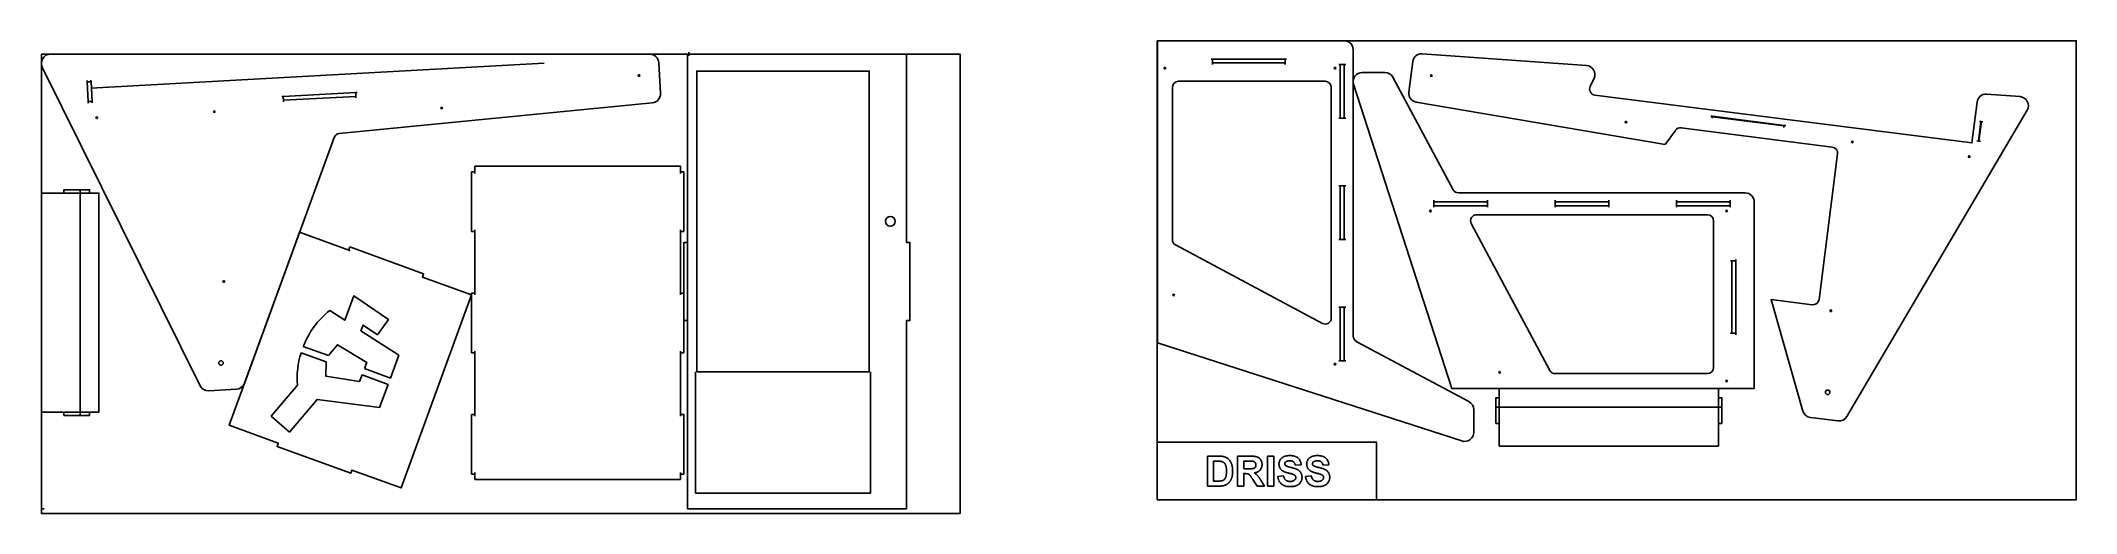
# Model space of a CAD drawing. Header units: millimetres. Extents: x 6238 to 11642, y -5844 to -4588.
import ezdxf

# ---------------------------------------------------------------- set-up
doc = ezdxf.new("R2010")
doc.units = ezdxf.units.MM
doc.header["$MEASUREMENT"] = 0
for name, color, linetype, true_color in [('Default', 178, 'Continuous', 0x000000), ('engrave 20 mm', 5, 'Continuous', 0x0000ff), ('engrave 9.2 mm', 1, 'Continuous', 0xff0000), ('logo', 178, 'Continuous', 0x000000), ('platen', 7, 'Continuous', 0xffffff), ('pocket 9.2 mm', 203, 'Continuous', 0xbf3fff), ('test', 178, 'Continuous', 0x000000), ('text', 178, 'Continuous', 0x000000)]:
    doc.layers.add(name, color=color, linetype=linetype, true_color=true_color)

msp = doc.modelspace()

# ---------------------------------------------------------------- linework, layer by layer
at = {"layer": 'Default'}
msp.add_line((7958.5, -4627.6), (7958.5, -4618.6), dxfattribs=at)
at = {"layer": 'engrave 20 mm'}
for p, q in [((9202.7, -5390.6), (9202.7, -4587.7)), ((9202.7, -4587.7), (9698.3, -4587.7)), ((6263.2, -4623.6), (7854.5, -4623.6)), ((7878.4, -4646.2), (7882.9, -4728)), ((9722.3, -4611.7), (9722.3, -5373)), ((9880.4, -4643.2), (9870.1, -4724.4)), ((10342, -4653.8), (9905.7, -4622.4)), ((6660.8, -5504.8), (6241.6, -4658.2)), ((9258.2, -4695.7), (9648.3, -4695.7)), ((9806.8, -4672.1), (9746.3, -4672.1)), ((9987.7, -4983.7), (9828, -4684.8)), ((10351.7, -4709.3), (10361.8, -4687.6)), ((7861.3, -4753.2), (7030.4, -4834.5)), ((9242.2, -5116.4), (9242.2, -4711.7)), ((9664.3, -4711.7), (9664.3, -5324.9)), ((9889.7, -4750.9), (10550.9, -4863.8)), ((11492.9, -4736.4), (11404.1, -4730)), ((11033.1, -5586.6), (11511.7, -4772.2)), ((7016.9, -4844.9), (6778.3, -5498.3)), ((10550.9, -4863.8), (10577.7, -4826)), ((10593, -4819.3), (10994.4, -4870.4)), ((11008.5, -4888.5), (10959.2, -5275.4)), ((7390.5, -4936.4), (7381.5, -4936.4)), ((7381.5, -4936.4), (7381.5, -5094.4)), ((7936.5, -4921.5), (7390.5, -4921.5)), ((7390.5, -4921.5), (7390.5, -4936.4)), ((7390.5, -4936.4), (7390.5, -4940.4)), ((7936.5, -4936.4), (7936.5, -4921.5)), ((7936.5, -4936.4), (7936.5, -4940.4)), ((7945.5, -4936.4), (7936.5, -4936.4)), ((7945.5, -5094.4), (7945.5, -4936.4)), ((6299.2, -4992.6), (6303.2, -4992.6)), ((10763.1, -4992.1), (10001.8, -4992.1)), ((10787.1, -5511.7), (10787.1, -5016.1)), ((8437.5, -5067.6), (8437.5, -5467.6)), ((10035.8, -5073.7), (10244.3, -5463.7)), ((10663.1, -5050.1), (10049.9, -5050.1)), ((10679.1, -5456.2), (10679.1, -5066.1)), ((7381.5, -5094.4), (7390.5, -5094.4)), ((7390.5, -5094.4), (7390.5, -5090.4)), ((7390.5, -5094.4), (7390.5, -5258.8)), ((7936.5, -5094.4), (7936.5, -5090.4)), ((7936.5, -5258.8), (7936.5, -5094.4)), ((7936.5, -5094.4), (7945.5, -5094.4)), ((7954.5, -5123.6), (7954.5, -5127.6)), ((9640.7, -5339), (9250.7, -5130.5)), ((7390.5, -5258.8), (7381.5, -5258.8)), ((7381.5, -5258.8), (7381.5, -5416.8)), ((7390.5, -5258.8), (7390.5, -5262.8)), ((7390.5, -5258.8), (7390.5, -5262.8)), ((7936.5, -5258.8), (7936.5, -5262.8)), ((7945.5, -5258.8), (7936.5, -5258.8)), ((7945.5, -5416.8), (7945.5, -5258.8)), ((7954.5, -5331.6), (7954.5, -5327.6)), ((9730.7, -5387.1), (10029.6, -5546.8)), ((7381.5, -5416.8), (7390.5, -5416.8)), ((7390.5, -5416.8), (7390.5, -5412.8)), ((7390.5, -5416.8), (7390.5, -5412.8)), ((7390.5, -5416.8), (7390.5, -5581.2)), ((7936.5, -5416.8), (7936.5, -5412.8)), ((7936.5, -5581.2), (7936.5, -5416.8)), ((7936.5, -5416.8), (7945.5, -5416.8)), ((6239.2, -5496.8), (6237.5, -5496.8)), ((8437.5, -5467.6), (7979.5, -5467.6)), ((9984.3, -5511.7), (10787.1, -5511.7)), ((10258.4, -5472.2), (10663.1, -5472.2)), ((6757.1, -5514.1), (6683.6, -5518.1)), ((10692.3, -5536.7), (10692.3, -5540.7)), ((6299.2, -5574.6), (6303.2, -5574.6)), ((6367.2, -5574.6), (6363.2, -5574.6)), ((7390.5, -5581.2), (7381.5, -5581.2)), ((7381.5, -5581.2), (7381.5, -5739.2)), ((7390.5, -5581.2), (7390.5, -5585.2)), ((7936.5, -5581.2), (7936.5, -5585.2)), ((7945.5, -5581.2), (7936.5, -5581.2)), ((7945.5, -5739.2), (7945.5, -5581.2)), ((10042.3, -5568), (10042.3, -5628.5)), ((10110.3, -5604.7), (10110.3, -5600.7)), ((10692.3, -5604.7), (10692.3, -5600.7)), ((10936.5, -5588.8), (11009.5, -5598.1)), ((7381.5, -5739.2), (7390.5, -5739.2)), ((7390.5, -5739.2), (7390.5, -5735.2)), ((7390.5, -5739.2), (7390.5, -5754.1)), ((7390.5, -5754.1), (7936.5, -5754.1)), ((7936.5, -5739.2), (7936.5, -5735.2)), ((7936.5, -5754.1), (7936.5, -5739.2)), ((7936.5, -5739.2), (7945.5, -5739.2))]:
    msp.add_line(p, q, dxfattribs=at)
for points in [[(8536.5, -5123.6), (8536.5, -4623.6), (7954.5, -4623.6), (7954.5, -5123.6), (7945.5, -5123.6), (7945.5, -5331.6), (7954.5, -5331.6), (7954.5, -5831.6), (8536.5, -5831.6), (8536.5, -5331.6), (8545.5, -5331.6), (8545.5, -5123.6)], [(6299.2, -5574.6), (6239.2, -5574.6), (6239.2, -4992.6), (6299.2, -4992.6), (6299.2, -4983.6), (6367.2, -4983.6), (6367.2, -4992.6), (6392.2, -4992.6), (6392.2, -5574.6), (6367.2, -5574.6), (6367.2, -5583.6), (6299.2, -5583.6)], [(10692.3, -5604.7), (10692.3, -5664.7), (10110.3, -5664.7), (10110.3, -5604.7), (10101.3, -5604.7), (10101.3, -5536.7), (10110.3, -5536.7), (10110.3, -5511.7), (10692.3, -5511.7), (10692.3, -5536.7), (10701.3, -5536.7), (10701.3, -5604.7)], [(9202.3, -5807.7), (9784.3, -5807.7), (9784.3, -5654.7), (9202.3, -5654.7)]]:
    msp.add_lwpolyline(points, close=True, dxfattribs=at)
for points in [[(7979.5, -5467.6), (7979.5, -4668.6), (8437.5, -4668.6), (8437.5, -5467.6)], [(9723.4, -4703.5), (9984.3, -5511.7)], [(11378.8, -4750.8), (11365, -4859.5), (10364.3, -4732.2)], [(6363.2, -4992.6), (6367.2, -4992.6), (6367.2, -4992)], [(7055.6, -5144.4), (7058.6, -5135.9), (7254, -5207.2), (7250.9, -5215.7), (7381.5, -5263.4), (7194.3, -5776.2), (7063.7, -5728.6), (7060.6, -5737), (6865.2, -5665.7), (6868.3, -5657.2), (6737.7, -5609.6), (6751.1, -5572.9), (6911.6, -5133.3), (6925, -5096.7), (7055.6, -5144.4), (7059.3, -5145.7)], [(10941.1, -5289.4), (10832, -5275.6), (10916.6, -5571.8)], [(10010.9, -5651.4), (9202.7, -5390.6)], [(10110.3, -5540.7), (10110.3, -5536.7), (10109.7, -5536.7)]]:
    msp.add_lwpolyline(points, dxfattribs=at)
for centre, radius in [((7826.2, -4680.2), 2.1), ((9222.3, -4660.7), 2.1), ((9674.3, -4660.7), 2.1), ((9929.9, -4680.6), 2.1), ((6386.4, -4792.5), 2.1), ((6698.8, -4776.1), 2.1), ((7302, -4766.5), 2.1), ((10446.5, -4804.2), 2.1), ((11047.5, -4857), 2.1), ((11357.9, -4895.7), 2.1), ((8493.5, -5067.6), 13), ((9927.5, -5040.1), 2.1), ((10714.1, -5040.1), 2.1), ((6723.6, -5227.5), 2.1), ((9245.7, -5263.6), 2.1), ((10990.5, -5305.4), 2.1), ((6716.4, -5444), 6), ((9674.3, -5447.4), 2.1), ((10111.2, -5468.7), 2.1), ((10714.1, -5492.2), 2.1), ((10982.1, -5521.9), 6)]:
    msp.add_circle(centre, radius, dxfattribs=at)
for centre, radius, start, end in [((9698.3, -4611.7), 24, 0, 90), ((6263.2, -4647.6), 24, 90, 206.3397), ((7854.5, -4647.6), 24, 3.1411, 90), ((9904, -4646.2), 23.8, 85.8922, 172.751), ((9258.2, -4711.7), 16, 90, 180), ((9648.3, -4711.7), 16, 0, 90), ((9746.3, -4696.1), 24, 90, 197.8843), ((9806.8, -4696.1), 24, 28.1224, 90), ((10340.3, -4677.5), 23.8, 334.8667, 85.8922), ((7859, -4729.3), 24, 275.5852, 3.1411), ((9893.7, -4727.4), 23.8, 172.751, 260.307), ((10366.3, -4716.1), 16.2, 154.8667, 262.751), ((11402.4, -4753.8), 23.8, 85.8922, 172.751), ((11491.2, -4760.2), 23.8, 329.5524, 85.8922), ((7031.9, -4850.4), 16, 95.5852, 159.9425), ((10590.9, -4835.4), 16.2, 82.751, 144.6286), ((10992.4, -4886.4), 16.2, 352.751, 82.751), ((10001.8, -4976.1), 16, 208.1224, 270), ((10763.1, -5016.1), 24, 360, 90), ((10049.9, -5066.1), 16, 90, 208.1224), ((10663.1, -5066.1), 16, 360, 90), ((9258.2, -5116.4), 16, 180, 241.8776), ((10943.2, -5273.4), 16.2, 262.751, 352.751), ((9648.3, -5324.9), 16, 241.8776, 360), ((9738.3, -5373), 16, 180, 241.8776), ((10663.1, -5456.2), 16, 270, 360), ((6682.3, -5494.1), 24, 206.3397, 273.1411), ((6755.8, -5490.1), 24, 273.1411, 339.9425), ((10258.4, -5456.2), 16, 208.1224, 270), ((10018.3, -5568), 24, 360, 61.8776), ((10939.5, -5565.2), 23.8, 195.9496, 262.751), ((11012.5, -5574.5), 23.8, 262.751, 329.5524), ((10018.3, -5628.5), 24, 252.1157, 0)]:
    msp.add_arc(centre, radius, start, end, dxfattribs=at)
at = {"layer": 'engrave 9.2 mm'}
for p, q in [((6370.4, -4713.8), (7574.6, -4647.8)), ((9349.1, -4636.5), (9345.1, -4636.5)), ((9349.1, -4646.9), (9349.1, -4650.9)), ((9541.5, -4636.5), (9545.5, -4636.5)), ((9541.5, -4646.9), (9541.5, -4650.9)), ((6360.5, -4693.6), (6360.8, -4697.5)), ((6370.9, -4693), (6371.2, -4697)), ((9688.1, -4651.4), (9684.1, -4651.4)), ((9702.5, -4651.4), (9698.5, -4651.4)), ((6363.6, -4749.7), (6363.8, -4753.7)), ((6374, -4749.1), (6374.2, -4753.1)), ((6881.7, -4735.9), (6877.7, -4736.1)), ((6881.7, -4735.9), (7073.8, -4725.3)), ((6882.4, -4750.2), (6881.7, -4735.9)), ((7074.3, -4735.7), (6882.2, -4746.2)), ((7073.8, -4725.3), (7077.8, -4725.1)), ((7073.8, -4725.3), (7074.6, -4739.7)), ((9688.1, -4793.8), (9684.1, -4793.8)), ((9702.5, -4793.8), (9698.5, -4793.8)), ((10676, -4788.6), (10672, -4788.1)), ((10675.8, -4790), (10675.3, -4793.9)), ((10675.8, -4790), (10866.7, -4814.3)), ((11388.9, -4802.7), (11385, -4802.1)), ((11390.3, -4802.8), (11394.3, -4803.3)), ((10866.7, -4814.3), (10866.2, -4818.2)), ((10866.9, -4812.9), (10870.8, -4813.4)), ((11382.3, -4854.6), (11378.3, -4854.1)), ((11383.7, -4854.8), (11387.7, -4855.3)), ((6366.8, -4992.6), (6298.8, -4992.6)), ((6342.4, -5583.6), (6342.4, -4983.6)), ((9688.1, -4973.8), (9684.1, -4973.8)), ((9702.5, -4973.8), (9698.5, -4973.8)), ((9936.2, -5011.9), (9936.2, -5015.9)), ((9936.2, -5026.3), (9936.2, -5030.3)), ((10078.6, -5011.9), (10078.6, -5015.9)), ((10078.6, -5026.3), (10078.6, -5030.3)), ((10258.6, -5011.9), (10258.6, -5015.9)), ((10258.6, -5026.3), (10258.6, -5030.3)), ((10401, -5011.9), (10401, -5015.9)), ((10401, -5026.3), (10401, -5030.3)), ((10581, -5011.9), (10581, -5015.9)), ((10581, -5026.3), (10581, -5030.3)), ((10723.4, -5011.9), (10723.4, -5015.9)), ((10723.4, -5026.3), (10723.4, -5030.3)), ((9688.1, -5116.2), (9684.1, -5116.2)), ((9702.5, -5116.2), (9698.5, -5116.2)), ((10727.9, -5172.9), (10723.9, -5172.9)), ((10738.3, -5172.9), (10738.3, -5168.9)), ((9688.1, -5296.2), (9684.1, -5296.2)), ((9702.5, -5296.2), (9698.5, -5296.2)), ((10727.9, -5365.3), (10723.9, -5365.3)), ((10738.3, -5365.3), (10738.3, -5369.3)), ((9688.1, -5438.6), (9684.1, -5438.6)), ((9702.5, -5438.6), (9698.5, -5438.6)), ((7976.5, -5789.6), (7976.5, -5467.6)), ((8440.5, -5467.6), (8440.5, -5789.6)), ((10701.3, -5561.5), (10101.3, -5561.5)), ((10110.3, -5537.1), (10110.3, -5605.1)), ((6366.8, -5574.6), (6298.8, -5574.6)), ((8440.5, -5789.6), (7976.5, -5789.6))]:
    msp.add_line(p, q, dxfattribs=at)
for points in [[(9349.1, -4646.9), (9541.5, -4646.9), (9541.5, -4636.5), (9349.1, -4636.5)], [(6371.1, -4696.8), (6360.8, -4697.3), (6363.6, -4749.7), (6374, -4749.1)], [(9688.1, -4651.4), (9688.1, -4793.8), (9698.5, -4793.8), (9698.5, -4651.4)], [(10866.7, -4814.3), (10866.9, -4812.9), (10676, -4788.6), (10675.8, -4790)], [(11388.9, -4802.7), (11390.3, -4802.8), (11383.7, -4854.8), (11382.3, -4854.6)], [(9688.1, -4973.8), (9688.1, -5116.2), (9698.5, -5116.2), (9698.5, -4973.8)], [(10078.6, -5026.3), (9936.2, -5026.3), (9936.2, -5015.9), (10078.6, -5015.9)], [(10401, -5026.3), (10258.6, -5026.3), (10258.6, -5015.9), (10401, -5015.9)], [(10723.4, -5026.3), (10581, -5026.3), (10581, -5015.9), (10723.4, -5015.9)], [(10727.9, -5365.3), (10727.9, -5172.9), (10738.3, -5172.9), (10738.3, -5365.3)], [(9688.1, -5296.2), (9688.1, -5438.6), (9698.5, -5438.6), (9698.5, -5296.2)]]:
    msp.add_lwpolyline(points, close=True, dxfattribs=at)
at = {"layer": 'logo'}
for p, q in [((6934.6, -5399.9), (7001.6, -5424.3)), ((6995.3, -5441.2), (6928.7, -5416.9)), ((7159.8, -5501.2), (7090.7, -5476)), ((7096.9, -5459.1), (7166, -5484.3))]:
    msp.add_line(p, q, dxfattribs=at)
for points in [[(7087.9, -5358.4), (7093.5, -5343.3), (7131.5, -5369), (7160.9, -5328.7), (7068.5, -5265.9), (7045, -5330.6), (7004.8, -5304.3)], [(7001.6, -5424.3), (7025.2, -5395.7), (7103, -5442.4), (7096.9, -5459.1)], [(7166, -5484.3), (7188.2, -5423.4), (7087.9, -5358.4)], [(7090.7, -5476), (7084.3, -5493.6), (6994.7, -5479.3), (6995.3, -5441.2)], [(6919, -5502.9), (6849.7, -5585.1), (6898.1, -5627.8), (6971.3, -5540.7), (7137.5, -5562.2), (7159.8, -5501.2)]]:
    msp.add_lwpolyline(points, dxfattribs=at)
for start, end in [(128.9948, 158.476), (162.9035, 184.3113)]:
    msp.add_arc((7151.4, -5485.4), 233, start, end, dxfattribs=at)
at = {"layer": 'platen'}
for points in [[(9202.3, -4587.7), (9202.3, -5807.7), (11642.3, -5807.7), (11642.3, -4587.7)], [(6239.2, -4623.6), (6239.2, -5843.6), (8679.2, -5843.6), (8679.2, -4623.6)]]:
    msp.add_lwpolyline(points, close=True, dxfattribs=at)
at = {"layer": 'pocket 9.2 mm'}
for points in [[(9349.1, -4646.9), (9349.1, -4636.5), (9541.5, -4636.5), (9541.5, -4646.9)], [(6374, -4749.1), (6363.6, -4749.7), (6360.8, -4697.3), (6371.1, -4696.8)], [(9688.1, -4793.8), (9688.1, -4651.4), (9698.5, -4651.4), (9698.5, -4793.8)], [(6882.2, -4746.2), (6881.7, -4735.9), (7073.8, -4725.3), (7074.3, -4735.7)], [(6367.2, -4983.6), (6299.2, -4983.6), (6299.2, -4992.6), (6367.2, -4992.6)], [(9688.1, -5116.2), (9688.1, -4973.8), (9698.5, -4973.8), (9698.5, -5116.2)], [(9936.2, -5026.3), (10078.6, -5026.3), (10078.6, -5015.9), (9936.2, -5015.9)], [(10258.6, -5026.3), (10401, -5026.3), (10401, -5015.9), (10258.6, -5015.9)], [(10581, -5026.3), (10723.4, -5026.3), (10723.4, -5015.9), (10581, -5015.9)], [(7954.5, -5331.6), (7954.5, -5123.6), (7945.5, -5123.6), (7945.5, -5331.6)], [(10727.9, -5365.3), (10738.3, -5365.3), (10738.3, -5172.9), (10727.9, -5172.9)], [(9688.1, -5438.6), (9688.1, -5296.2), (9698.5, -5296.2), (9698.5, -5438.6)], [(10101.3, -5536.7), (10101.3, -5604.7), (10110.3, -5604.7), (10110.3, -5536.7)], [(10701.3, -5536.7), (10701.3, -5604.7), (10692.3, -5604.7), (10692.3, -5536.7)], [(6367.2, -5583.6), (6299.2, -5583.6), (6299.2, -5574.6), (6367.2, -5574.6)]]:
    msp.add_lwpolyline(points, close=True, dxfattribs=at)
at = {"layer": 'test'}
msp.add_line((6239.2, -5831.6), (6246.7, -5831.6), dxfattribs=at)
at = {"layer": 'text'}
for p, q in [((9335.6, -5691.7), (9365, -5691.7)), ((9359.2, -5705), (9351.9, -5705)), ((9431.9, -5725.3), (9443.7, -5725.3)), ((9584, -5714.9), (9568.2, -5715.4)), ((9657.6, -5714.9), (9641.8, -5715.4)), ((9522.3, -5745.5), (9537.6, -5744)), ((9595.9, -5745.5), (9611.2, -5744))]:
    msp.add_line(p, q, dxfattribs=at)
for points in [[(9365.9, -5771.2), (9335.6, -5771.2), (9335.6, -5691.7)], [(9351.9, -5705), (9351.9, -5757.9), (9363.9, -5757.9)], [(9415.6, -5771.2), (9415.6, -5691.7), (9449.2, -5691.7)], [(9444.3, -5705), (9431.9, -5705), (9431.9, -5725.3)], [(9435.2, -5738.1), (9431.9, -5738.1), (9431.9, -5771.2), (9415.6, -5771.2)], [(9477.2, -5755.7), (9486.7, -5771.2), (9467.7, -5771.2), (9456.3, -5753.9)]]:
    msp.add_lwpolyline(points, dxfattribs=at)
msp.add_lwpolyline([(9495.1, -5771.2), (9495.1, -5691.7), (9511.4, -5691.7), (9511.4, -5771.2)], close=True, dxfattribs=at)
for centre, radius, start, end in [((9359.2, -5941.7), 236.7, 89.4536, 90), ((9359.8, -5869.9), 164.8, 88.669, 89.4536), ((9360.5, -5842), 137, 87.8937, 88.669), ((9365, -5814.8), 123.1, 88.9126, 90), ((9362.3, -5793.2), 88.1, 86.6885, 87.8937), ((9365.5, -5787.3), 95.6, 87.5132, 88.9126), ((9363.2, -5778), 72.9, 86.0784, 86.6885), ((9364.3, -5761.4), 56.3, 85.2877, 86.0784), ((9364.9, -5754.4), 49.2, 84.5001, 85.2877), ((9366.1, -5741.8), 36.6, 83.4408, 84.5001), ((9366, -5775.7), 84, 86.1181, 87.5132), ((9366.7, -5736.7), 31.4, 82.3877, 83.4408), ((9367.9, -5727.6), 22.3, 80.901, 82.3877), ((9368.5, -5724), 18.7, 79.4279, 80.901), ((9367.4, -5755), 63.3, 84.2663, 86.1181), ((9369.6, -5717.8), 12.4, 77.2071, 79.4279), ((9368.2, -5725.1), 19.8, 74.5107, 77.7515), ((9368.7, -5723.1), 17.6, 70.8715, 74.5107), ((9368.3, -5746.5), 54.7, 82.422, 84.2663), ((9369, -5722.2), 16.7, 67.2281, 70.8715), ((9370.2, -5731.7), 39.7, 79.8826, 82.422), ((9369.6, -5720.9), 15.3, 63.2453, 67.2281), ((9370, -5720.1), 14.5, 55.1871, 63.2453), ((9371.1, -5726.8), 34.8, 78.6037, 79.8826), ((9372.2, -5721.4), 29.3, 77.0813, 78.6037), ((9370.5, -5719.4), 13.6, 46.5879, 55.1871), ((9372.8, -5718.9), 26.8, 75.56, 77.0813), ((9373.9, -5714.6), 22.3, 73.7301, 75.56), ((9370.6, -5719.3), 13.4, 42.1811, 46.5879), ((9372.4, -5719.3), 27.2, 58.6419, 73.5968), ((9369.7, -5720.1), 14.6, 38.1506, 42.1811), ((9369, -5720.6), 15.5, 34.126, 38.1506), ((9367.4, -5721.7), 17.5, 30.5667, 34.126), ((9366.3, -5722.4), 18.7, 27.0117, 30.5667), ((9363.7, -5723.7), 21.7, 23.9357, 27.0117), ((9362.1, -5724.4), 23.4, 20.8621, 23.9357), ((9358.4, -5725.8), 27.3, 18.2339, 20.8621), ((9365.7, -5723.4), 19.7, 16.2518, 18.2339), ((9362.2, -5724.4), 23.3, 14.5772, 16.2518), ((9360.3, -5724.9), 25.3, 12.9021, 14.5772), ((9356, -5725.9), 29.7, 11.4773, 12.9021), ((9352.1, -5726.7), 33.6, 8.6459, 11.4773), ((9340.4, -5728.5), 45.5, 6.5536, 8.6459), ((9333.6, -5729.3), 52.3, 4.4547, 6.5536), ((9317.3, -5730.5), 68.7, 2.8563, 4.4547), ((9308.1, -5731), 77.9, 1.2538, 2.8563), ((9372.6, -5719), 26.9, 43.4903, 58.6419), ((9369.3, -5722.1), 31.4, 36.8066, 43.4903), ((9367.7, -5723.3), 33.4, 30.5225, 36.8066), ((9366.5, -5724.1), 34.8, 27.4015, 30.5225), ((9364.4, -5725.2), 37.2, 24.4783, 27.4015), ((9363.1, -5725.7), 38.6, 21.5567, 24.4783), ((9360, -5727), 42, 18.869, 21.5567), ((9364.3, -5725.5), 37.4, 15.6594, 18.869), ((9358, -5727.3), 44, 12.9291, 15.6594), ((9354.3, -5728.1), 47.8, 10.1999, 12.9291), ((9345.8, -5729.7), 56.4, 7.8895, 10.1999), ((9340.9, -5730.3), 61.3, 5.5792, 7.8895), ((9329.9, -5731.4), 72.4, 3.6222, 5.5792), ((9323.7, -5731.8), 78.6, 1.6647, 3.6222), ((9443.7, -5477.5), 247.7, 270, 270.5992), ((9444.3, -6368.2), 663.2, 89.6661, 90), ((9444.6, -5562.4), 162.8, 270.5992, 271.5109), ((9446.9, -5926.5), 221.4, 88.666, 89.6661), ((9445.4, -5593.5), 131.8, 271.5109, 272.4048), ((9449.2, -5833.1), 141.4, 88.8023, 90), ((9447.7, -5647.7), 77.5, 272.4048, 273.925), ((9448.8, -5843.5), 138.4, 88.1656, 88.666), ((9450, -5797.1), 105.4, 87.1962, 88.8023), ((9448.8, -5663.7), 61.5, 273.925, 274.6975), ((9451.4, -5764.6), 59.5, 87.0022, 88.1656), ((9450.2, -5680.6), 44.5, 274.6975, 275.7638), ((9452.3, -5746), 40.9, 86.4085, 87.0022), ((9450.8, -5687.4), 37.7, 275.7638, 276.8219), ((9453.5, -5728), 22.8, 85.3452, 86.4085), ((9450.7, -5782.4), 90.7, 85.5982, 87.1962), ((9453.9, -5722.8), 17.7, 84.8039, 85.3452), ((9452.3, -5699.2), 25.8, 276.8219, 278.3717), ((9454.4, -5717.5), 12.3, 84.0261, 84.8039), ((9454.6, -5715.4), 10.2, 83.2576, 84.0261), ((9455, -5711.8), 6.57, 82.0618, 83.2576), ((9453.6, -5719.2), 14.1, 76.5345, 80.3519), ((9452.8, -5703), 21.9, 278.3717, 279.1542), ((9453.5, -5707.3), 17.6, 279.1542, 280.1275), ((9453.8, -5709.1), 15.7, 280.1275, 281.0988), ((9454.1, -5717), 11.9, 72.0214, 76.5345), ((9454.5, -5712.4), 12.4, 281.0988, 282.3362), ((9454.8, -5713.9), 10.9, 282.3362, 283.5702), ((9455.4, -5716.4), 8.32, 283.5702, 285.1888), ((9455.7, -5717.4), 7.23, 285.1888, 286.8014), ((9452.7, -5756.6), 64.8, 83.3612, 85.5982), ((9454.4, -5716.2), 11, 67.4975, 72.0214), ((9456.2, -5719.2), 5.32, 286.8014, 288.9922), ((9454.7, -5714.7), 10.1, 288.9922, 293.146), ((9454.9, -5715), 9.68, 62.3512, 67.4975), ((9455, -5715.6), 9.17, 293.146, 297.729), ((9455.2, -5715.9), 8.82, 297.729, 302.3186), ((9455.2, -5714.3), 8.94, 51.8436, 62.3512), ((9455.4, -5716.3), 8.38, 302.3186, 307.1467), ((9453.7, -5748.2), 56.3, 82.2337, 83.3612), ((9455.5, -5716.4), 8.24, 307.1467, 316.9363), ((9455.6, -5713.8), 8.34, 40.5866, 51.8436), ((9455, -5738.7), 46.7, 80.8756, 82.2337), ((9455.1, -5716), 8.78, 316.9363, 326.1188), ((9455.8, -5713.7), 8.06, 34.7933, 40.5866), ((9455.7, -5734.5), 42.5, 79.5189, 80.8756), ((9455.7, -5713.7), 8.13, 29.0546, 34.7933), ((9455.5, -5716.2), 8.36, 326.1188, 331.1056), ((9455.5, -5713.8), 8.35, 23.3244, 29.0546), ((9455.1, -5716.1), 8.75, 331.1056, 335.8722), ((9454.8, -5715.9), 9.08, 335.8722, 340.6316), ((9454.9, -5714.1), 9.1, 18.0672, 23.3244), ((9457.1, -5726.9), 34.8, 77.8614, 79.5189), ((9454, -5715.6), 10, 340.6316, 344.9514), ((9454.3, -5714.3), 9.67, 12.8246, 18.0672), ((9453.4, -5715.5), 10.6, 344.9514, 349.2633), ((9452.8, -5714.6), 11.2, 8.2916, 12.8246), ((9451.8, -5715.2), 12.2, 349.2633, 353.0301), ((9451.8, -5714.8), 12.2, 3.7698, 8.2916), ((9450.9, -5715), 13.1, 353.0301, 356.7913), ((9449.4, -5714.9), 14.6, 360, 3.7698), ((9448.6, -5714.9), 15.4, 356.7913, 360), ((9457.8, -5723.6), 31.4, 76.2056, 77.8614), ((9459.2, -5717.7), 25.3, 74.1529, 76.2056), ((9459.9, -5715.2), 22.7, 72.1024, 74.1529), ((9461.4, -5710.7), 18.1, 69.5241, 72.1024), ((9461.3, -5711), 18.4, 60.1607, 69.5241), ((9461.7, -5710.2), 17.4, 50.3033, 60.1607), ((9461.5, -5710.5), 17.8, 45.4453, 50.3033), ((9461.5, -5716.7), 18.2, 312.2333, 318.4252), ((9460.7, -5711.3), 18.9, 40.8623, 45.4453), ((9460.1, -5711.8), 19.7, 36.2866, 40.8623), ((9460.4, -5715.7), 19.8, 318.4252, 329.6207), ((9458.3, -5713.1), 21.9, 32.168, 36.2866), ((9458.3, -5713.1), 21.9, 23.7462, 32.168), ((9460.2, -5715.6), 20, 329.6207, 340.7139), ((9458.2, -5713.2), 22.1, 15.3832, 23.7462), ((9459, -5715.2), 21.2, 340.7139, 346.1433), ((9457.4, -5713.4), 22.9, 11.2499, 15.3832), ((9456.6, -5714.6), 23.7, 346.1433, 351.0069), ((9455.9, -5713.7), 24.4, 7.3768, 11.2499), ((9454.9, -5714.3), 25.4, 351.0069, 355.8578), ((9454.8, -5713.9), 25.5, 3.508, 7.3768), ((9452.2, -5714), 28.1, 0, 3.508), ((9450.6, -5714), 29.8, 355.8578, 360), ((9546.6, -5712.6), 21.4, 171.9355, 180), ((9549.5, -5712.6), 24.2, 180, 185.4465), ((9546.8, -5712.8), 21.5, 185.4465, 191.5708), ((9545.6, -5712.4), 20.3, 163.4654, 171.9355), ((9546, -5713), 20.7, 191.5708, 197.711), ((9545.9, -5712.5), 20.6, 159.2742, 163.4654), ((9545.4, -5713.2), 20, 197.711, 204.0463), ((9546.6, -5712.8), 21.4, 155.24, 159.2742), ((9545.5, -5713.1), 20.2, 204.0463, 210.3779), ((9547.2, -5713.1), 22, 151.2094, 155.24), ((9548.7, -5713.9), 23.8, 147.4725, 151.2094), ((9546.7, -5712.5), 21.5, 210.3779, 216.3242), ((9545.6, -5711.9), 20.1, 138.509, 147.4725), ((9547.7, -5711.7), 22.8, 216.3242, 222.2513), ((9545.8, -5712.1), 20.4, 129.6522, 138.509), ((9550.2, -5709.4), 26.2, 222.2513, 227.3979), ((9543.4, -5716.8), 16.2, 227.3979, 230.604), ((9546.4, -5712.8), 21.2, 125.2819, 129.6522), ((9547.3, -5714.1), 22.9, 121.2262, 125.2819), ((9547.9, -5715.1), 24, 117.1759, 121.2262), ((9549.2, -5717.5), 26.8, 113.5478, 117.1759), ((9549.5, -5718.3), 27.6, 109.8343, 113.5478), ((9550.6, -5721.3), 30.8, 106.4988, 109.8343), ((9546.5, -5711.8), 5.96, 152.6199, 180), ((9547, -5711.8), 6.38, 180, 186.097), ((9546.4, -5711.8), 5.78, 186.097, 192.8264), ((9546.2, -5711.9), 5.63, 192.8264, 199.569), ((9546.2, -5711.8), 5.67, 199.569, 206.2686), ((9546.7, -5711.9), 6.16, 126.1006, 152.6199), ((9546.4, -5711.8), 5.85, 206.2686, 212.9521), ((9547, -5711.4), 6.53, 212.9521, 218.9417), ((9551.1, -5723.1), 32.7, 103.1665, 106.4988), ((9547.3, -5711.1), 6.92, 218.9417, 221.9192), ((9547.7, -5710.7), 7.53, 221.9192, 224.6544), ((9548, -5710.5), 7.89, 224.6544, 227.3882), ((9548.6, -5709.9), 8.71, 227.3882, 229.8646), ((9546.9, -5711.9), 6.1, 229.949, 232.3784), ((9550, -5716.3), 11.7, 120.0914, 126.1553), ((9547.7, -5710.7), 7.52, 232.3784, 234.3472), ((9548.2, -5710.1), 8.32, 234.3472, 236.3176), ((9549.2, -5708.6), 10.2, 236.3176, 237.9325), ((9552.1, -5727.4), 37.1, 100.2331, 103.1665), ((9549.8, -5707.7), 11.2, 237.9325, 239.5487), ((9550.7, -5717.6), 13.1, 114.689, 120.0914), ((9550.9, -5705.7), 13.5, 239.5487, 240.8895), ((9551.5, -5704.6), 14.7, 240.8895, 242.2313), ((9552.8, -5702.1), 17.5, 242.2313, 243.3577), ((9554, -5699.9), 20, 243.3577, 245.5945), ((9551, -5718.2), 13.9, 111.9996, 114.689), ((9552.6, -5730), 39.7, 97.3017, 100.2331), ((9557.1, -5693.1), 27.5, 245.5945, 247.2208), ((9551.5, -5719.3), 15.1, 109.5212, 111.9996), ((9551.7, -5720), 15.8, 107.0437, 109.5212), ((9558.7, -5689.1), 31.8, 247.2208, 248.8539), ((9552.1, -5721.5), 17.3, 104.7859, 107.0437), ((9562.4, -5679.5), 42.1, 248.8539, 250.0875), ((9553.3, -5735.9), 45.7, 94.7522, 97.3017), ((9552.4, -5722.3), 18.1, 102.5288, 104.7859), ((9564.4, -5674.1), 47.9, 250.0875, 251.3248), ((9552.8, -5724.2), 20.1, 100.4877, 102.5288), ((9553, -5725.2), 21.1, 98.447, 100.4877), ((9568.7, -5661.3), 61.4, 251.3248, 252.2891), ((9553.6, -5739.3), 49.1, 92.2037, 94.7522), ((9553.3, -5727.5), 23.5, 96.6106, 98.447), ((9571, -5654.1), 68.9, 252.2891, 253.2556), ((9553.6, -5729.6), 25.5, 92.9475, 96.6106), ((9576, -5637.6), 86.2, 253.2556, 254.0283), ((9553.9, -5746.9), 56.7, 90, 92.2037), ((9553.9, -5735.8), 31.7, 90, 92.9475), ((9580.3, -5622.6), 101.7, 254.0283, 255.558), ((9553.9, -5753.3), 63.1, 88.3725, 90), ((9553.9, -5736.7), 32.6, 88.5802, 90), ((9554, -5732.8), 28.8, 86.9691, 88.5802), ((9592.4, -5575.6), 150.3, 255.558, 256.5937), ((9554.1, -5731), 27, 85.3581, 86.9691), ((9554.1, -5745.9), 55.7, 86.53, 88.3725), ((9554.3, -5727.8), 23.7, 83.5269, 85.3581), ((9554.5, -5726.3), 22.3, 81.6956, 83.5269), ((9554.3, -5742.6), 52.4, 84.6873, 86.53), ((9518, -5887.8), 170.6, 75.6545, 76.5937), ((9554.9, -5723.7), 19.6, 79.614, 81.6956), ((9555.1, -5722.5), 18.4, 77.5321, 79.614), ((9555.6, -5720.4), 16.2, 75.1717, 77.5321), ((9554.9, -5736.5), 46.3, 82.6027, 84.6873), ((9555.8, -5719.4), 15.2, 72.8105, 75.1717), ((9527.7, -5849.9), 131.5, 74.4355, 75.6545), ((9556.3, -5717.8), 13.5, 70.15, 72.8105), ((9555.3, -5733.8), 43.5, 80.5177, 82.6027), ((9556.6, -5717.1), 12.8, 67.488, 70.15), ((9557.1, -5715.9), 11.5, 64.5207, 67.488), ((9557.3, -5715.3), 10.9, 61.5514, 64.5207), ((9556.1, -5728.9), 38.6, 78.1664, 80.5177), ((9557.8, -5714.5), 9.93, 58.2953, 61.5514), ((9532.1, -5833.9), 114.9, 73.2208, 74.4355), ((9558, -5714.2), 9.52, 55.0368, 58.2953), ((9558.4, -5713.6), 8.88, 51.5427, 55.0368), ((9558.3, -5713.7), 8.92, 44.5716, 51.5427), ((9556.5, -5726.8), 36.4, 75.8143, 78.1664), ((9557.7, -5714.2), 9.75, 38.1969, 44.5716), ((9540.6, -5805.8), 85.5, 71.5883, 73.2208), ((9557.5, -5723), 32.5, 73.1797, 75.8143), ((9557.3, -5714.6), 10.3, 35.0314, 38.1969), ((9556.6, -5715.1), 11.1, 32.1083, 35.0314), ((9556.2, -5715.3), 11.6, 29.187, 32.1083), ((9555.2, -5715.9), 12.8, 26.5345, 29.187), ((9554.6, -5716.2), 13.5, 23.8834, 26.5345), ((9558, -5721.3), 30.8, 70.5436, 73.1797), ((9553.1, -5716.8), 15.1, 21.5047, 23.8834), ((9552.3, -5717.2), 15.9, 19.1269, 21.5047), ((9550.5, -5717.8), 17.9, 17.0094, 19.1269), ((9549.4, -5718.1), 19, 14.8923, 17.0094), ((9544.4, -5794.3), 73.5, 69.964, 71.5883), ((9547.1, -5718.7), 21.4, 13.0146, 14.8923), ((9545.8, -5719), 22.7, 11.1371, 13.0146), ((9542.9, -5719.6), 25.7, 9.4741, 11.1371), ((9559, -5718.5), 27.8, 67.6235, 70.5436), ((9559.5, -5717.3), 26.5, 64.7016, 67.6235), ((9551.6, -5774.5), 52.3, 67.6837, 69.964), ((9560.4, -5715.3), 24.3, 61.5171, 64.7016), ((9554.3, -5768.1), 45.4, 66.5343, 67.6837), ((9561, -5714.2), 22.9, 55.104, 61.5171), ((9557.4, -5761), 37.6, 65.1474, 66.5343), ((9558.8, -5757.8), 34.2, 63.7619, 65.1474), ((9561.6, -5752.2), 27.9, 62.0661, 63.7619), ((9562.3, -5712.3), 20.7, 48.0014, 55.104), ((9562.8, -5750), 25.4, 58.5966, 62.0661), ((9563.7, -5748.4), 23.6, 54.8561, 58.5966), ((9560.4, -5714.5), 23.6, 36.118, 48.0014), ((9561.4, -5713.7), 22.4, 23.6087, 36.118), ((9560.3, -5714.2), 23.6, 17.5064, 23.6087), ((9557.8, -5715), 26.2, 12.0178, 17.5064), ((9556.4, -5715.3), 27.6, 9.2863, 12.0178), ((9554.2, -5715.7), 29.9, 6.7601, 9.2863), ((9552.9, -5715.8), 31.2, 4.235, 6.7601), ((9550, -5716), 34.1, 1.9275, 4.235), ((9620.2, -5712.6), 21.4, 171.9355, 180), ((9623.1, -5712.6), 24.2, 180, 185.4465), ((9620.4, -5712.8), 21.5, 185.4465, 191.5708), ((9619.2, -5712.4), 20.3, 163.4654, 171.9355), ((9619.6, -5713), 20.7, 191.5708, 197.711), ((9619.4, -5712.5), 20.6, 159.2742, 163.4654), ((9619, -5713.2), 20, 197.711, 204.0463), ((9620.2, -5712.8), 21.4, 155.24, 159.2742), ((9619.1, -5713.1), 20.2, 204.0463, 210.3779), ((9620.8, -5713.1), 22, 151.2094, 155.24), ((9622.3, -5713.9), 23.8, 147.4725, 151.2094), ((9620.2, -5712.5), 21.5, 210.3779, 216.3242), ((9619.2, -5711.9), 20.1, 138.509, 147.4725), ((9621.2, -5711.7), 22.8, 216.3242, 222.2513), ((9619.4, -5712.1), 20.4, 129.6522, 138.509), ((9623.8, -5709.4), 26.2, 222.2513, 227.3979), ((9617, -5716.8), 16.2, 227.3979, 230.604), ((9619.9, -5712.8), 21.2, 125.2819, 129.6522), ((9620.9, -5714.1), 22.9, 121.2262, 125.2819), ((9621.5, -5715.1), 24, 117.1759, 121.2262), ((9622.8, -5717.5), 26.8, 113.5478, 117.1759), ((9623.1, -5718.3), 27.6, 109.8343, 113.5478), ((9624.2, -5721.3), 30.8, 106.4988, 109.8343), ((9620.1, -5711.8), 5.96, 152.6199, 180), ((9620.5, -5711.8), 6.38, 180, 186.097), ((9619.9, -5711.8), 5.78, 186.097, 192.8264), ((9619.8, -5711.9), 5.63, 192.8264, 199.569), ((9619.8, -5711.8), 5.67, 199.569, 206.2686), ((9620, -5711.8), 5.85, 206.2686, 212.9521), ((9620.3, -5711.9), 6.16, 126.1006, 152.6199), ((9620.6, -5711.4), 6.53, 212.9521, 218.9417), ((9624.7, -5723.1), 32.7, 103.1665, 106.4988), ((9620.9, -5711.1), 6.92, 218.9417, 221.9192), ((9621.3, -5710.7), 7.53, 221.9192, 224.6544), ((9621.6, -5710.5), 7.89, 224.6544, 227.3882), ((9622.1, -5709.9), 8.71, 227.3882, 229.8646), ((9620.4, -5711.9), 6.1, 229.949, 232.3784), ((9623.6, -5716.3), 11.7, 120.0914, 126.1553), ((9621.3, -5710.7), 7.52, 232.3784, 234.3472), ((9621.8, -5710.1), 8.32, 234.3472, 236.3176), ((9622.8, -5708.6), 10.2, 236.3176, 237.9325), ((9625.7, -5727.4), 37.1, 100.2331, 103.1665), ((9623.3, -5707.7), 11.2, 237.9325, 239.5487), ((9624.3, -5717.6), 13.1, 114.689, 120.0914), ((9624.5, -5705.7), 13.5, 239.5487, 240.8895), ((9625.1, -5704.6), 14.7, 240.8895, 242.2313), ((9626.4, -5702.1), 17.5, 242.2313, 243.3577), ((9627.5, -5699.9), 20, 243.3577, 245.5945), ((9624.6, -5718.2), 13.9, 111.9996, 114.689), ((9626.2, -5730), 39.7, 97.3017, 100.2331), ((9630.6, -5693.1), 27.5, 245.5945, 247.2208), ((9625, -5719.3), 15.1, 109.5212, 111.9996), ((9625.3, -5720), 15.8, 107.0437, 109.5212), ((9632.3, -5689.1), 31.8, 247.2208, 248.8539), ((9625.7, -5721.5), 17.3, 104.7859, 107.0437), ((9636, -5679.5), 42.1, 248.8539, 250.0875), ((9626.9, -5735.9), 45.7, 94.7522, 97.3017), ((9625.9, -5722.3), 18.1, 102.5288, 104.7859), ((9638, -5674.1), 47.9, 250.0875, 251.3248), ((9626.4, -5724.2), 20.1, 100.4877, 102.5288), ((9642.3, -5661.3), 61.4, 251.3248, 252.2891), ((9626.6, -5725.2), 21.1, 98.447, 100.4877), ((9627.2, -5739.3), 49.1, 92.2037, 94.7522), ((9626.9, -5727.5), 23.5, 96.6106, 98.447), ((9644.6, -5654.1), 68.9, 252.2891, 253.2556), ((9627.1, -5729.6), 25.5, 92.9475, 96.6106), ((9649.6, -5637.6), 86.2, 253.2556, 254.0283), ((9627.5, -5746.9), 56.7, 90, 92.2037), ((9627.5, -5735.8), 31.7, 90, 92.9475), ((9653.8, -5622.6), 101.7, 254.0283, 255.558), ((9627.5, -5753.3), 63.1, 88.3725, 90), ((9627.5, -5736.7), 32.6, 88.5802, 90), ((9627.5, -5732.8), 28.8, 86.9691, 88.5802), ((9666, -5575.6), 150.3, 255.558, 256.5937), ((9627.6, -5731), 27, 85.3581, 86.9691), ((9627.7, -5745.9), 55.7, 86.53, 88.3725), ((9627.9, -5727.8), 23.7, 83.5269, 85.3581), ((9628.1, -5726.3), 22.3, 81.6956, 83.5269), ((9627.9, -5742.6), 52.4, 84.6873, 86.53), ((9591.6, -5887.8), 170.6, 75.6545, 76.5937), ((9628.5, -5723.7), 19.6, 79.614, 81.6956), ((9628.7, -5722.5), 18.4, 77.5321, 79.614), ((9629.1, -5720.4), 16.2, 75.1717, 77.5321), ((9628.5, -5736.5), 46.3, 82.6027, 84.6873), ((9629.4, -5719.4), 15.2, 72.8105, 75.1717), ((9601.3, -5849.9), 131.5, 74.4355, 75.6545), ((9629.9, -5717.8), 13.5, 70.15, 72.8105), ((9628.8, -5733.8), 43.5, 80.5177, 82.6027), ((9630.2, -5717.1), 12.8, 67.488, 70.15), ((9630.7, -5715.9), 11.5, 64.5207, 67.488), ((9630.9, -5715.3), 10.9, 61.5514, 64.5207), ((9629.6, -5728.9), 38.6, 78.1664, 80.5177), ((9631.4, -5714.5), 9.93, 58.2953, 61.5514), ((9605.7, -5833.9), 114.9, 73.2208, 74.4355), ((9631.6, -5714.2), 9.52, 55.0368, 58.2953), ((9631.9, -5713.6), 8.88, 51.5427, 55.0368), ((9631.9, -5713.7), 8.92, 44.5716, 51.5427), ((9630.1, -5726.8), 36.4, 75.8143, 78.1664), ((9631.3, -5714.2), 9.75, 38.1969, 44.5716), ((9614.2, -5805.8), 85.5, 71.5883, 73.2208), ((9631.1, -5723), 32.5, 73.1797, 75.8143), ((9630.9, -5714.6), 10.3, 35.0314, 38.1969), ((9630.2, -5715.1), 11.1, 32.1083, 35.0314), ((9629.8, -5715.3), 11.6, 29.187, 32.1083), ((9628.7, -5715.9), 12.8, 26.5345, 29.187), ((9628.1, -5716.2), 13.5, 23.8834, 26.5345), ((9631.6, -5721.3), 30.8, 70.5436, 73.1797), ((9626.7, -5716.8), 15.1, 21.5047, 23.8834), ((9625.9, -5717.2), 15.9, 19.1269, 21.5047), ((9624.1, -5717.8), 17.9, 17.0094, 19.1269), ((9623, -5718.1), 19, 14.8923, 17.0094), ((9618, -5794.3), 73.5, 69.964, 71.5883), ((9620.7, -5718.7), 21.4, 13.0146, 14.8923), ((9619.4, -5719), 22.7, 11.1371, 13.0146), ((9616.5, -5719.6), 25.7, 9.4741, 11.1371), ((9632.6, -5718.5), 27.8, 67.6235, 70.5436), ((9633, -5717.3), 26.5, 64.7016, 67.6235), ((9625.2, -5774.5), 52.3, 67.6837, 69.964), ((9634, -5715.3), 24.3, 61.5171, 64.7016), ((9627.8, -5768.1), 45.4, 66.5343, 67.6837), ((9634.6, -5714.2), 22.9, 55.104, 61.5171), ((9630.9, -5761), 37.6, 65.1474, 66.5343), ((9632.4, -5757.8), 34.2, 63.7619, 65.1474), ((9635.2, -5752.2), 27.9, 62.0661, 63.7619), ((9635.9, -5712.3), 20.7, 48.0014, 55.104), ((9636.3, -5750), 25.4, 58.5966, 62.0661), ((9637.3, -5748.4), 23.6, 54.8561, 58.5966), ((9634, -5714.5), 23.6, 36.118, 48.0014), ((9634.9, -5713.7), 22.4, 23.6087, 36.118), ((9633.9, -5714.2), 23.6, 17.5064, 23.6087), ((9631.4, -5715), 26.2, 12.0178, 17.5064), ((9630, -5715.3), 27.6, 9.2863, 12.0178), ((9627.8, -5715.7), 29.9, 6.7601, 9.2863), ((9626.5, -5715.8), 31.2, 4.235, 6.7601), ((9623.5, -5716), 34.1, 1.9275, 4.235), ((9363.9, -5646), 111.9, 270, 270.8026), ((9364.4, -5675), 82.8, 270.8026, 271.8863), ((9365.9, -5681.3), 89.9, 270, 271.3469), ((9364.7, -5686.9), 71, 271.8863, 272.9635), ((9366.3, -5698.3), 72.9, 271.3469, 273.0084), ((9365.8, -5707.8), 50, 272.9635, 274.4926), ((9366.5, -5716), 41.8, 274.4926, 276.007), ((9366.6, -5705.7), 65.5, 273.0084, 274.6677), ((9368, -5730.2), 27.5, 276.007, 278.3075), ((9368.6, -5734.6), 23, 278.3075, 279.471), ((9367.7, -5719), 52.2, 274.6677, 276.7495), ((9369.4, -5739.5), 18.1, 279.471, 280.9497), ((9369.8, -5741.5), 16, 280.9497, 282.4246), ((9370.6, -5745.2), 12.3, 282.4246, 284.3494), ((9369, -5738.4), 19.3, 284.0628, 286.9775), ((9368.4, -5724.6), 46.5, 276.7495, 278.8285), ((9369.6, -5740.3), 17.2, 286.9775, 290.2356), ((9369.9, -5741.2), 16.4, 290.2356, 293.4964), ((9369.9, -5734.6), 36.4, 278.8285, 281.4809), ((9370.4, -5742.5), 14.9, 293.4964, 297.0666), ((9370.8, -5743.2), 14.1, 297.0666, 304.2723), ((9370.8, -5738.7), 32.2, 281.4809, 284.1304), ((9372.6, -5745.8), 24.9, 284.1304, 287.5574), ((9371.5, -5744.2), 12.8, 304.2723, 312.1712), ((9367.5, -5730.1), 41.3, 287.7605, 290.2517), ((9374.4, -5747.4), 8.64, 312.1712, 315.1325), ((9373.7, -5746.7), 9.57, 315.1325, 317.8044), ((9373.3, -5746.3), 10.1, 317.8044, 320.4749), ((9372.4, -5745.6), 11.3, 320.4749, 322.8568), ((9371.8, -5745.1), 12, 322.8568, 325.2378), ((9370.5, -5744.3), 13.6, 325.2378, 327.3469), ((9369.4, -5735.5), 35.7, 290.2517, 293.14), ((9369.8, -5743.8), 14.5, 327.3469, 329.4556), ((9368.1, -5742.8), 16.4, 329.4556, 331.3172), ((9367.2, -5742.3), 17.4, 331.3172, 333.1787), ((9365.1, -5741.3), 19.8, 333.1787, 334.8209), ((9364, -5740.7), 21, 334.8209, 336.4632), ((9361.4, -5739.6), 23.8, 336.4632, 337.9137), ((9370.4, -5737.7), 33.2, 293.14, 296.0301), ((9359.2, -5738.7), 26.2, 337.9137, 340.8034), ((9352.5, -5736.4), 33.3, 340.8034, 343.0741), ((9361.2, -5739), 24.3, 343.0741, 344.7901), ((9357.6, -5738), 28, 344.7901, 346.2777), ((9355.6, -5737.6), 30, 346.2777, 347.7657), ((9351.3, -5736.6), 34.5, 347.7657, 349.0614), ((9372.3, -5741.6), 28.9, 296.0301, 299.3466), ((9347.5, -5735.9), 38.3, 349.0614, 351.6404), ((9336.1, -5734.2), 49.8, 351.6404, 353.6249), ((9329.7, -5733.5), 56.3, 353.6249, 355.6134), ((9314.4, -5732.3), 71.6, 355.6134, 357.1769), ((9305.9, -5731.9), 80.1, 357.1769, 358.7431), ((9286.4, -5731.5), 99.6, 360, 1.2538), ((9286.2, -5731.5), 99.9, 358.7431, 0), ((9373.2, -5743.2), 27.1, 299.3466, 302.6664), ((9374.8, -5745.7), 24, 302.6664, 306.4059), ((9375.6, -5746.8), 22.8, 306.4059, 310.1499), ((9376.8, -5748.3), 20.8, 310.1499, 314.249), ((9371.2, -5742.4), 28.9, 314.1486, 318.0123), ((9370.2, -5741.5), 30.3, 318.0123, 321.6943), ((9369.4, -5740.9), 31.3, 321.6943, 325.3732), ((9367.3, -5739.4), 33.9, 325.3732, 328.7733), ((9365.9, -5738.6), 35.5, 328.7733, 332.1702), ((9362.5, -5736.8), 39.4, 332.1702, 335.2356), ((9360.4, -5735.8), 41.7, 335.2356, 338.2986), ((9355.5, -5733.8), 46.9, 338.2986, 341.0168), ((9365.4, -5737.3), 36.4, 341.0435, 344.0875), ((9360.7, -5735.9), 41.3, 344.0875, 346.7721), ((9358, -5735.3), 44.1, 346.7721, 349.4554), ((9351.7, -5734.1), 50.5, 349.4554, 351.8004), ((9348.2, -5733.6), 54.1, 351.8004, 354.1448), ((9340.2, -5732.8), 62.1, 354.1448, 356.1851), ((9335.7, -5732.5), 66.6, 356.1851, 358.2253), ((9309.9, -5732.2), 92.4, 360, 1.6647), ((9325.7, -5732.2), 76.6, 358.2253, 360), ((9435.2, -5801.8), 63.7, 88.8491, 90), ((9435.5, -5785.8), 47.7, 87.3124, 88.8491), ((9435.8, -5779.2), 41.1, 85.7832, 87.3124), ((9436.6, -5767.7), 29.5, 83.6538, 85.7832), ((9437.1, -5763.9), 25.7, 82.5808, 83.6538), ((9437.6, -5759.6), 21.4, 81.2921, 82.5808), ((9437.9, -5757.7), 19.5, 80.0047, 81.2921), ((9438.5, -5754.3), 16, 78.4366, 80.0047), ((9438.8, -5752.8), 14.5, 76.8702, 78.4366), ((9439.5, -5750.1), 11.7, 74.9339, 76.8702), ((9439.8, -5748.9), 10.5, 72.9999, 74.9339), ((9440.4, -5746.9), 8.38, 70.5737, 72.9999), ((9440, -5748), 9.59, 66.5108, 70.5737), ((9439.7, -5748.6), 10.2, 62.7027, 66.5108), ((9439.5, -5749), 10.7, 58.8986, 62.7027), ((9439, -5749.9), 11.7, 55.4444, 58.8986), ((9438.6, -5750.5), 12.4, 51.9938, 55.4444), ((9437.6, -5751.7), 14, 48.9321, 51.9938), ((9437, -5752.4), 14.9, 45.8728, 48.9321), ((9435.5, -5754), 17.1, 43.1982, 45.8728), ((9438.7, -5751), 12.7, 42.1987, 43.1982), ((9435.8, -5753.6), 16.6, 41.4375, 42.1987), ((9434.1, -5755.1), 18.8, 40.674, 41.4375), ((9430.2, -5758.4), 24, 40.074, 40.674), ((9426.7, -5761.4), 28.6, 38.8874, 40.074), ((9415.3, -5770.6), 43.3, 38.1032, 38.8874), ((9403.9, -5779.5), 57.7, 36.5658, 38.1032), ((9361.4, -5811.1), 110.6, 35.7634, 36.5658), ((9337.1, -5828.6), 140.6, 34.9331, 35.7634), ((9264.4, -5879.3), 229.3, 34.424, 34.9331), ((9222.7, -5907.9), 279.8, 33.9067, 34.424), ((9111.1, -5982.9), 414.2, 33.5573, 33.9067), ((9453.7, -5695.5), 41.2, 278.3881, 281.831), ((9435.4, -5777.3), 47.7, 56.0506, 59.4556), ((9455.2, -5703), 33.4, 281.831, 286.0698), ((9440.3, -5770), 38.9, 51.875, 56.0506), ((9442.1, -5767.7), 36, 49.7834, 51.875), ((9455.9, -5705.4), 30.9, 286.0698, 288.1933), ((9444.2, -5765.2), 32.8, 47.4856, 49.7834), ((9456.8, -5708.1), 28.1, 288.1933, 290.5304), ((9445.2, -5764.2), 31.4, 45.187, 47.4856), ((9457.3, -5709.3), 26.8, 290.5304, 292.8683), ((9447, -5762.4), 28.8, 42.684, 45.187), ((9458.1, -5711.4), 24.6, 292.8683, 295.4179), ((9449.8, -5759.8), 25, 41.1685, 42.684), ((9443.8, -5765), 32.9, 40.0166, 41.1685), ((9458.7, -5712.7), 23.2, 295.4179, 300.535), ((9440.5, -5767.8), 37.3, 38.8613, 40.0166), ((9432.4, -5774.3), 47.6, 37.9563, 38.8613), ((9425, -5780), 57, 36.167, 37.9563), ((9460.2, -5715.1), 20.3, 300.535, 306.3756), ((9400.9, -5797.7), 86.8, 34.9932, 36.167), ((9386.9, -5807.5), 103.9, 33.8073, 34.9932), ((9460.8, -5715.9), 19.3, 306.3756, 312.2333), ((9350.7, -5831.7), 147.5, 32.9721, 33.8073), ((9330, -5845.1), 172.2, 32.1317, 32.9721), ((9279.1, -5877.1), 232.3, 31.5088, 32.1317), ((9570.7, -5739.8), 48.7, 186.6905, 188.6066), ((9566.1, -5740.5), 44, 188.6066, 190.7278), ((9564, -5740.9), 41.9, 190.7278, 192.8495), ((9560.2, -5741.8), 38.1, 192.8495, 195.184), ((9558.6, -5742.2), 36.4, 195.184, 197.5192), ((9555.7, -5743.1), 33.4, 197.5192, 200.0653), ((9554.5, -5743.6), 32, 200.0653, 202.6123), ((9552.4, -5744.5), 29.8, 202.6123, 205.3546), ((9551.1, -5745.1), 28.3, 205.3546, 210.8658), ((9548.8, -5746.4), 25.7, 210.8658, 216.9342), ((9548.2, -5746.9), 25, 216.9342, 223.0138), ((9548, -5747), 24.7, 223.0138, 229.1591), ((9547.1, -5748.2), 23.2, 229.1591, 235.8219), ((9545.3, -5714.5), 19.2, 230.604, 233.3136), ((9546.3, -5713.1), 20.9, 233.3136, 236.0223), ((9548.2, -5746.5), 25.2, 235.8219, 241.9469), ((9548.5, -5709.9), 24.8, 236.0223, 238.3033), ((9549.7, -5708), 27, 238.3033, 240.5844), ((9548.8, -5745.4), 26.5, 241.9469, 244.9902), ((9552.1, -5703.6), 32, 240.5844, 242.5087), ((9553.4, -5701.2), 34.8, 242.5087, 244.4335), ((9570.3, -5738.1), 33.2, 190.3507, 191.9826), ((9549.7, -5743.5), 28.6, 244.9902, 247.8152), ((9566.8, -5738.8), 29.7, 191.9826, 193.8075), ((9565.3, -5739.2), 28.1, 193.8075, 195.6325), ((9562.5, -5740), 25.2, 195.6325, 197.6691), ((9556.1, -5695.5), 41, 244.4335, 246.0652), ((9561.2, -5740.4), 23.8, 197.6691, 199.7061), ((9559, -5741.2), 21.4, 199.7061, 201.9693), ((9550.1, -5742.4), 29.8, 247.8152, 250.6386), ((9558, -5741.6), 20.4, 201.9693, 204.2332), ((9556.2, -5742.3), 18.5, 204.2332, 206.7302), ((9557.5, -5692.4), 44.5, 246.0652, 247.6974), ((9555.5, -5742.7), 17.6, 206.7302, 209.2282), ((9554.2, -5743.4), 16.2, 209.2282, 211.9533), ((9551.1, -5739.7), 32.6, 250.6386, 253.2179), ((9553.6, -5743.8), 15.5, 211.9533, 214.6798), ((9560.4, -5685.3), 52.1, 247.6974, 249.0902), ((9552.8, -5744.4), 14.4, 214.6798, 217.6104), ((9552.2, -5744.8), 13.8, 217.6104, 223.5053), ((9551.5, -5738.2), 34.2, 253.2179, 255.796), ((9561.9, -5681.4), 56.3, 249.0902, 250.4836), ((9551.4, -5745.6), 12.6, 223.5053, 229.9198), ((9565, -5672.7), 65.5, 250.4836, 251.6811), ((9552.4, -5734.6), 37.9, 255.796, 258.1242), ((9551.8, -5745.1), 13.3, 229.9198, 235.9572), ((9567.5, -5665.2), 73.5, 251.6811, 254.0626), ((9552.1, -5744.6), 13.8, 235.9572, 241.7552), ((9552.9, -5732.6), 40, 258.1242, 260.4515), ((9552.4, -5744.1), 14.4, 241.7552, 247.5392), ((9553.6, -5728), 44.6, 260.4515, 262.5372), ((9553.1, -5742.4), 16.2, 247.5392, 252.6854), ((9574.1, -5642.1), 97.4, 254.0626, 255.8589), ((9554, -5725.5), 47.2, 262.5372, 264.6224), ((9553.4, -5741.6), 17.2, 252.6854, 255.2487), ((9553.7, -5740.2), 18.6, 255.2487, 257.6151), ((9554.5, -5719.8), 52.9, 264.6224, 266.4829), ((9553.9, -5739.4), 19.4, 257.6151, 259.9808), ((9369.6, -6451.6), 737.4, 75.4914, 75.8162), ((9554.2, -5737.6), 21.2, 259.9808, 262.1429), ((9554.5, -5736), 22.8, 262.1429, 266.4607), ((9554.7, -5716.6), 56, 266.4829, 268.3432), ((9554.8, -5731), 27.9, 266.4607, 270), ((9554.9, -5709.8), 62.9, 268.3432, 270), ((9481.2, -6020.3), 292, 74.6709, 75.4914), ((9554.8, -5723.2), 35.6, 270, 271.4947), ((9554.9, -5702.2), 70.5, 270, 272.0068), ((9554.9, -5727.4), 31.5, 271.4947, 273.1873), ((9555, -5729.3), 29.6, 273.1873, 274.8799), ((9555.3, -5713), 59.6, 272.0068, 274.3772), ((9555.3, -5732.7), 26.1, 274.8799, 276.7981), ((9507.1, -5925.7), 193.9, 74.2535, 74.6709), ((9555.5, -5734.3), 24.5, 276.7981, 278.7164), ((9555.9, -5737.1), 21.7, 278.7164, 280.8877), ((9532.6, -5835.2), 99.9, 73.4435, 74.2535), ((9555.6, -5717.8), 54.9, 274.3772, 276.7478), ((9556.1, -5738.4), 20.4, 280.8877, 283.0594), ((9556.7, -5740.6), 18.1, 283.0594, 285.5074), ((9539.9, -5810.8), 74.4, 73.0302, 73.4435), ((9556.9, -5741.6), 17, 285.5074, 287.9563), ((9547.4, -5786.1), 48.6, 72.3971, 73.0302), ((9550.2, -5777.2), 39.2, 71.7773, 72.3971), ((9556.6, -5726.1), 46.5, 276.7478, 279.5479), ((9557.5, -5743.3), 15.2, 287.9563, 290.6947), ((9555.4, -5761.6), 22.8, 70.7098, 71.7773), ((9553.9, -5765.7), 27.1, 68.459, 70.5885), ((9557.8, -5744.1), 14.5, 290.6947, 293.4346), ((9558.3, -5745.3), 13.1, 293.4346, 296.4598), ((9556.1, -5759.9), 21, 65.7049, 68.459), ((9558.6, -5745.8), 12.5, 296.4598, 299.4869), ((9557.2, -5729.8), 42.8, 279.5479, 282.3492), ((9559, -5746.7), 11.5, 299.4869, 302.7689), ((9557, -5758.1), 18.9, 64.3216, 65.7049), ((9558, -5755.9), 16.5, 62.739, 64.3216), ((9559.3, -5747), 11.1, 302.7689, 306.0531), ((9558.5, -5755), 15.5, 61.1566, 62.739), ((9559.6, -5747.5), 10.5, 306.0531, 309.5303), ((9559.5, -5753.2), 13.5, 59.3408, 61.1566), ((9556.8, -5744.1), 14.9, 309.5303, 311.8862), ((9559.9, -5752.4), 12.6, 57.525, 59.3408), ((9558.6, -5736), 36.4, 282.3492, 285.6386), ((9560.8, -5751.1), 10.9, 55.4383, 57.525), ((9557.9, -5745.3), 13.3, 311.8862, 314.5164), ((9561.2, -5750.5), 10.2, 53.3514, 55.4383), ((9558.4, -5745.8), 12.7, 314.5164, 317.148), ((9562, -5749.4), 8.89, 50.9556, 53.3514), ((9562.4, -5749), 8.3, 48.5591, 50.9556), ((9559.2, -5746.6), 11.5, 317.148, 320.0526), ((9563.1, -5748.2), 7.27, 45.8215, 48.5591), ((9559.6, -5746.9), 10.9, 320.0526, 322.9589), ((9563.4, -5747.8), 6.81, 43.0823, 45.8215), ((9564, -5747.3), 6.02, 39.9847, 43.0823), ((9560.3, -5747.5), 10.1, 322.9589, 326.1146), ((9559.3, -5738.6), 33.7, 285.6386, 288.9311), ((9563.3, -5747.9), 6.92, 29.7304, 39.9847), ((9560.6, -5747.7), 9.72, 326.1146, 329.2723), ((9561.1, -5748), 9.15, 329.2723, 332.6277), ((9561.6, -5748.2), 8.6, 332.6277, 346.5491), ((9563.5, -5747.8), 6.67, 19.0967, 29.7304), ((9563.3, -5747.8), 6.93, 13.8734, 19.0967), ((9562.7, -5748), 7.5, 9.0472, 13.8734), ((9561.3, -5748.1), 8.9, 346.5491, 360), ((9562.3, -5748.1), 7.92, 4.2313, 9.0472), ((9561.2, -5748.1), 9.02, 360, 4.2313), ((9560.8, -5742.9), 29.1, 288.9311, 292.7404), ((9561.6, -5744.9), 27, 292.7404, 296.6024), ((9562.7, -5747.1), 24.5, 296.6024, 300.8586), ((9563.2, -5747.9), 23.6, 300.8586, 305.1203), ((9564, -5749), 22.3, 305.1203, 309.6298), ((9564.1, -5747.8), 22.9, 51.1128, 54.8561), ((9564.3, -5749.4), 21.7, 309.6298, 318.7654), ((9564.7, -5747.1), 21.9, 47.2041, 51.1128), ((9565, -5746.8), 21.5, 39.3115, 47.2041), ((9563.8, -5748.9), 22.4, 318.7654, 327.6083), ((9564.6, -5747.1), 22, 31.6027, 39.3115), ((9560.3, -5746.7), 26.5, 327.6083, 331.3321), ((9567.7, -5745.2), 18.4, 26.8828, 31.6027), ((9562, -5747.7), 24.6, 331.3321, 335.3462), ((9566.7, -5745.7), 19.5, 22.4332, 26.8828), ((9562.7, -5748), 23.9, 335.3462, 339.3637), ((9565.9, -5746.1), 20.4, 17.9901, 22.4332), ((9563.5, -5748.3), 23, 339.3637, 343.5364), ((9563.8, -5746.7), 22.6, 13.9826, 17.9901), ((9563.8, -5748.4), 22.7, 343.5364, 351.9682), ((9562.4, -5747.1), 24, 9.9813, 13.9826), ((9559, -5747.7), 27.5, 6.485, 9.9813), ((9556.9, -5747.9), 29.6, 2.9929, 6.485), ((9562.7, -5748.2), 23.8, 351.9682, 0), ((9551.9, -5748.2), 34.6, 360, 2.9929), ((9644.3, -5739.8), 48.7, 186.6905, 188.6066), ((9639.6, -5740.5), 44, 188.6066, 190.7278), ((9637.5, -5740.9), 41.9, 190.7278, 192.8495), ((9633.8, -5741.8), 38.1, 192.8495, 195.184), ((9632.2, -5742.2), 36.4, 195.184, 197.5192), ((9629.3, -5743.1), 33.4, 197.5192, 200.0653), ((9628.1, -5743.6), 32, 200.0653, 202.6123), ((9625.9, -5744.5), 29.8, 202.6123, 205.3546), ((9624.6, -5745.1), 28.3, 205.3546, 210.8658), ((9622.4, -5746.4), 25.7, 210.8658, 216.9342), ((9621.8, -5746.9), 25, 216.9342, 223.0138), ((9621.6, -5747), 24.7, 223.0138, 229.1591), ((9620.6, -5748.2), 23.2, 229.1591, 235.8219), ((9618.9, -5714.5), 19.2, 230.604, 233.3136), ((9619.9, -5713.1), 20.9, 233.3136, 236.0223), ((9621.8, -5746.5), 25.2, 235.8219, 241.9469), ((9622.1, -5709.9), 24.8, 236.0223, 238.3033), ((9623.3, -5708), 27, 238.3033, 240.5844), ((9622.4, -5745.4), 26.5, 241.9469, 244.9902), ((9625.7, -5703.6), 32, 240.5844, 242.5087), ((9627, -5701.2), 34.8, 242.5087, 244.4335), ((9643.8, -5738.1), 33.2, 190.3507, 191.9826), ((9623.2, -5743.5), 28.6, 244.9902, 247.8152), ((9640.4, -5738.8), 29.7, 191.9826, 193.8075), ((9638.8, -5739.2), 28.1, 193.8075, 195.6325), ((9636, -5740), 25.2, 195.6325, 197.6691), ((9629.7, -5695.5), 41, 244.4335, 246.0652), ((9634.8, -5740.4), 23.8, 197.6691, 199.7061), ((9632.5, -5741.2), 21.4, 199.7061, 201.9693), ((9623.7, -5742.4), 29.8, 247.8152, 250.6386), ((9631.5, -5741.6), 20.4, 201.9693, 204.2332), ((9629.8, -5742.3), 18.5, 204.2332, 206.7302), ((9631.1, -5692.4), 44.5, 246.0652, 247.6974), ((9629.1, -5742.7), 17.6, 206.7302, 209.2282), ((9627.8, -5743.4), 16.2, 209.2282, 211.9533), ((9624.6, -5739.7), 32.6, 250.6386, 253.2179), ((9627.2, -5743.8), 15.5, 211.9533, 214.6798), ((9634, -5685.3), 52.1, 247.6974, 249.0902), ((9626.3, -5744.4), 14.4, 214.6798, 217.6104), ((9625.8, -5744.8), 13.8, 217.6104, 223.5053), ((9625.1, -5738.2), 34.2, 253.2179, 255.796), ((9635.5, -5681.4), 56.3, 249.0902, 250.4836), ((9625, -5745.6), 12.6, 223.5053, 229.9198), ((9638.6, -5672.7), 65.5, 250.4836, 251.6811), ((9626, -5734.6), 37.9, 255.796, 258.1242), ((9625.4, -5745.1), 13.3, 229.9198, 235.9572), ((9641.1, -5665.2), 73.5, 251.6811, 254.0626), ((9625.7, -5744.6), 13.8, 235.9572, 241.7552), ((9626.4, -5732.6), 40, 258.1242, 260.4515), ((9626, -5744.1), 14.4, 241.7552, 247.5392), ((9627.2, -5728), 44.6, 260.4515, 262.5372), ((9626.7, -5742.4), 16.2, 247.5392, 252.6854), ((9647.7, -5642.1), 97.4, 254.0626, 255.8589), ((9627.5, -5725.5), 47.2, 262.5372, 264.6224), ((9627, -5741.6), 17.2, 252.6854, 255.2487), ((9627.3, -5740.2), 18.6, 255.2487, 257.6151), ((9628.1, -5719.8), 52.9, 264.6224, 266.4829), ((9627.5, -5739.4), 19.4, 257.6151, 259.9808), ((9443.2, -6451.6), 737.4, 75.4914, 75.8162), ((9627.8, -5737.6), 21.2, 259.9808, 262.1429), ((9628.3, -5716.6), 56, 266.4829, 268.3432), ((9628, -5736), 22.8, 262.1429, 266.4607), ((9628.3, -5731), 27.9, 266.4607, 270), ((9628.5, -5709.8), 62.9, 268.3432, 270), ((9554.8, -6020.3), 292, 74.6709, 75.4914), ((9628.3, -5723.2), 35.6, 270, 271.4947), ((9628.5, -5702.2), 70.5, 270, 272.0068), ((9628.5, -5727.4), 31.5, 271.4947, 273.1873), ((9628.6, -5729.3), 29.6, 273.1873, 274.8799), ((9628.8, -5713), 59.6, 272.0068, 274.3772), ((9628.9, -5732.7), 26.1, 274.8799, 276.7981), ((9580.7, -5925.7), 193.9, 74.2535, 74.6709), ((9629, -5734.3), 24.5, 276.7981, 278.7164), ((9629.5, -5737.1), 21.7, 278.7164, 280.8877), ((9606.2, -5835.2), 99.9, 73.4435, 74.2535), ((9629.2, -5717.8), 54.9, 274.3772, 276.7478), ((9629.7, -5738.4), 20.4, 280.8877, 283.0594), ((9630.2, -5740.6), 18.1, 283.0594, 285.5074), ((9613.4, -5810.8), 74.4, 73.0302, 73.4435), ((9630.5, -5741.6), 17, 285.5074, 287.9563), ((9621, -5786.1), 48.6, 72.3971, 73.0302), ((9623.8, -5777.2), 39.2, 71.7773, 72.3971), ((9630.2, -5726.1), 46.5, 276.7478, 279.5479), ((9631.1, -5743.3), 15.2, 287.9563, 290.6947), ((9629, -5761.6), 22.8, 70.7098, 71.7773), ((9627.5, -5765.7), 27.1, 68.459, 70.5885), ((9631.3, -5744.1), 14.5, 290.6947, 293.4346), ((9631.9, -5745.3), 13.1, 293.4346, 296.4598), ((9629.7, -5759.9), 21, 65.7049, 68.459), ((9632.2, -5745.8), 12.5, 296.4598, 299.4869), ((9630.8, -5729.8), 42.8, 279.5479, 282.3492), ((9632.6, -5746.7), 11.5, 299.4869, 302.7689), ((9630.6, -5758.1), 18.9, 64.3216, 65.7049), ((9631.6, -5755.9), 16.5, 62.739, 64.3216), ((9632.8, -5747), 11.1, 302.7689, 306.0531), ((9632.1, -5755), 15.5, 61.1566, 62.739), ((9633.2, -5747.5), 10.5, 306.0531, 309.5303), ((9633.1, -5753.2), 13.5, 59.3408, 61.1566), ((9633.5, -5752.4), 12.6, 57.525, 59.3408), ((9630.4, -5744.1), 14.9, 309.5303, 311.8862), ((9632.2, -5736), 36.4, 282.3492, 285.6386), ((9634.4, -5751.1), 10.9, 55.4383, 57.525), ((9631.5, -5745.3), 13.3, 311.8862, 314.5164), ((9634.8, -5750.5), 10.2, 53.3514, 55.4383), ((9631.9, -5745.8), 12.7, 314.5164, 317.148), ((9635.6, -5749.4), 8.89, 50.9556, 53.3514), ((9636, -5749), 8.3, 48.5591, 50.9556), ((9632.8, -5746.6), 11.5, 317.148, 320.0526), ((9636.7, -5748.2), 7.27, 45.8215, 48.5591), ((9633.2, -5746.9), 10.9, 320.0526, 322.9589), ((9637, -5747.8), 6.81, 43.0823, 45.8215), ((9637.5, -5747.3), 6.02, 39.9847, 43.0823), ((9633.9, -5747.5), 10.1, 322.9589, 326.1146), ((9632.9, -5738.6), 33.7, 285.6386, 288.9311), ((9636.9, -5747.9), 6.92, 29.7304, 39.9847), ((9634.2, -5747.7), 9.72, 326.1146, 329.2723), ((9634.7, -5748), 9.15, 329.2723, 332.6277), ((9635.2, -5748.2), 8.6, 332.6277, 346.5491), ((9637.1, -5747.8), 6.67, 19.0967, 29.7304), ((9636.8, -5747.8), 6.93, 13.8734, 19.0967), ((9634.9, -5748.1), 8.9, 346.5491, 0), ((9636.3, -5748), 7.5, 9.0472, 13.8734), ((9635.9, -5748.1), 7.92, 4.2313, 9.0472), ((9634.8, -5748.1), 9.02, 360, 4.2313), ((9634.4, -5742.9), 29.1, 288.9311, 292.7404), ((9635.2, -5744.9), 27, 292.7404, 296.6024), ((9636.3, -5747.1), 24.5, 296.6024, 300.8586), ((9636.8, -5747.9), 23.6, 300.8586, 305.1203), ((9637.6, -5749), 22.3, 305.1203, 309.6298), ((9637.7, -5747.8), 22.9, 51.1128, 54.8561), ((9637.9, -5749.4), 21.7, 309.6298, 318.7654), ((9638.3, -5747.1), 21.9, 47.2041, 51.1128), ((9638.6, -5746.8), 21.5, 39.3115, 47.2041), ((9637.4, -5748.9), 22.4, 318.7654, 327.6083), ((9638.2, -5747.1), 22, 31.6027, 39.3115), ((9633.9, -5746.7), 26.5, 327.6083, 331.3321), ((9641.3, -5745.2), 18.4, 26.8828, 31.6027), ((9635.6, -5747.7), 24.6, 331.3321, 335.3462), ((9640.3, -5745.7), 19.5, 22.4332, 26.8828), ((9636.2, -5748), 23.9, 335.3462, 339.3637), ((9639.5, -5746.1), 20.4, 17.9901, 22.4332), ((9637.1, -5748.3), 23, 339.3637, 343.5364), ((9637.4, -5746.7), 22.6, 13.9826, 17.9901), ((9637.4, -5748.4), 22.7, 343.5364, 351.9682), ((9636, -5747.1), 24, 9.9813, 13.9826), ((9632.5, -5747.7), 27.5, 6.485, 9.9813), ((9636.2, -5748.2), 23.8, 351.9682, 0), ((9630.5, -5747.9), 29.6, 2.9929, 6.485), ((9625.5, -5748.2), 34.6, 360, 2.9929)]:
    msp.add_arc(centre, radius, start, end, dxfattribs=at)

doc.saveas('drawing.dxf')
